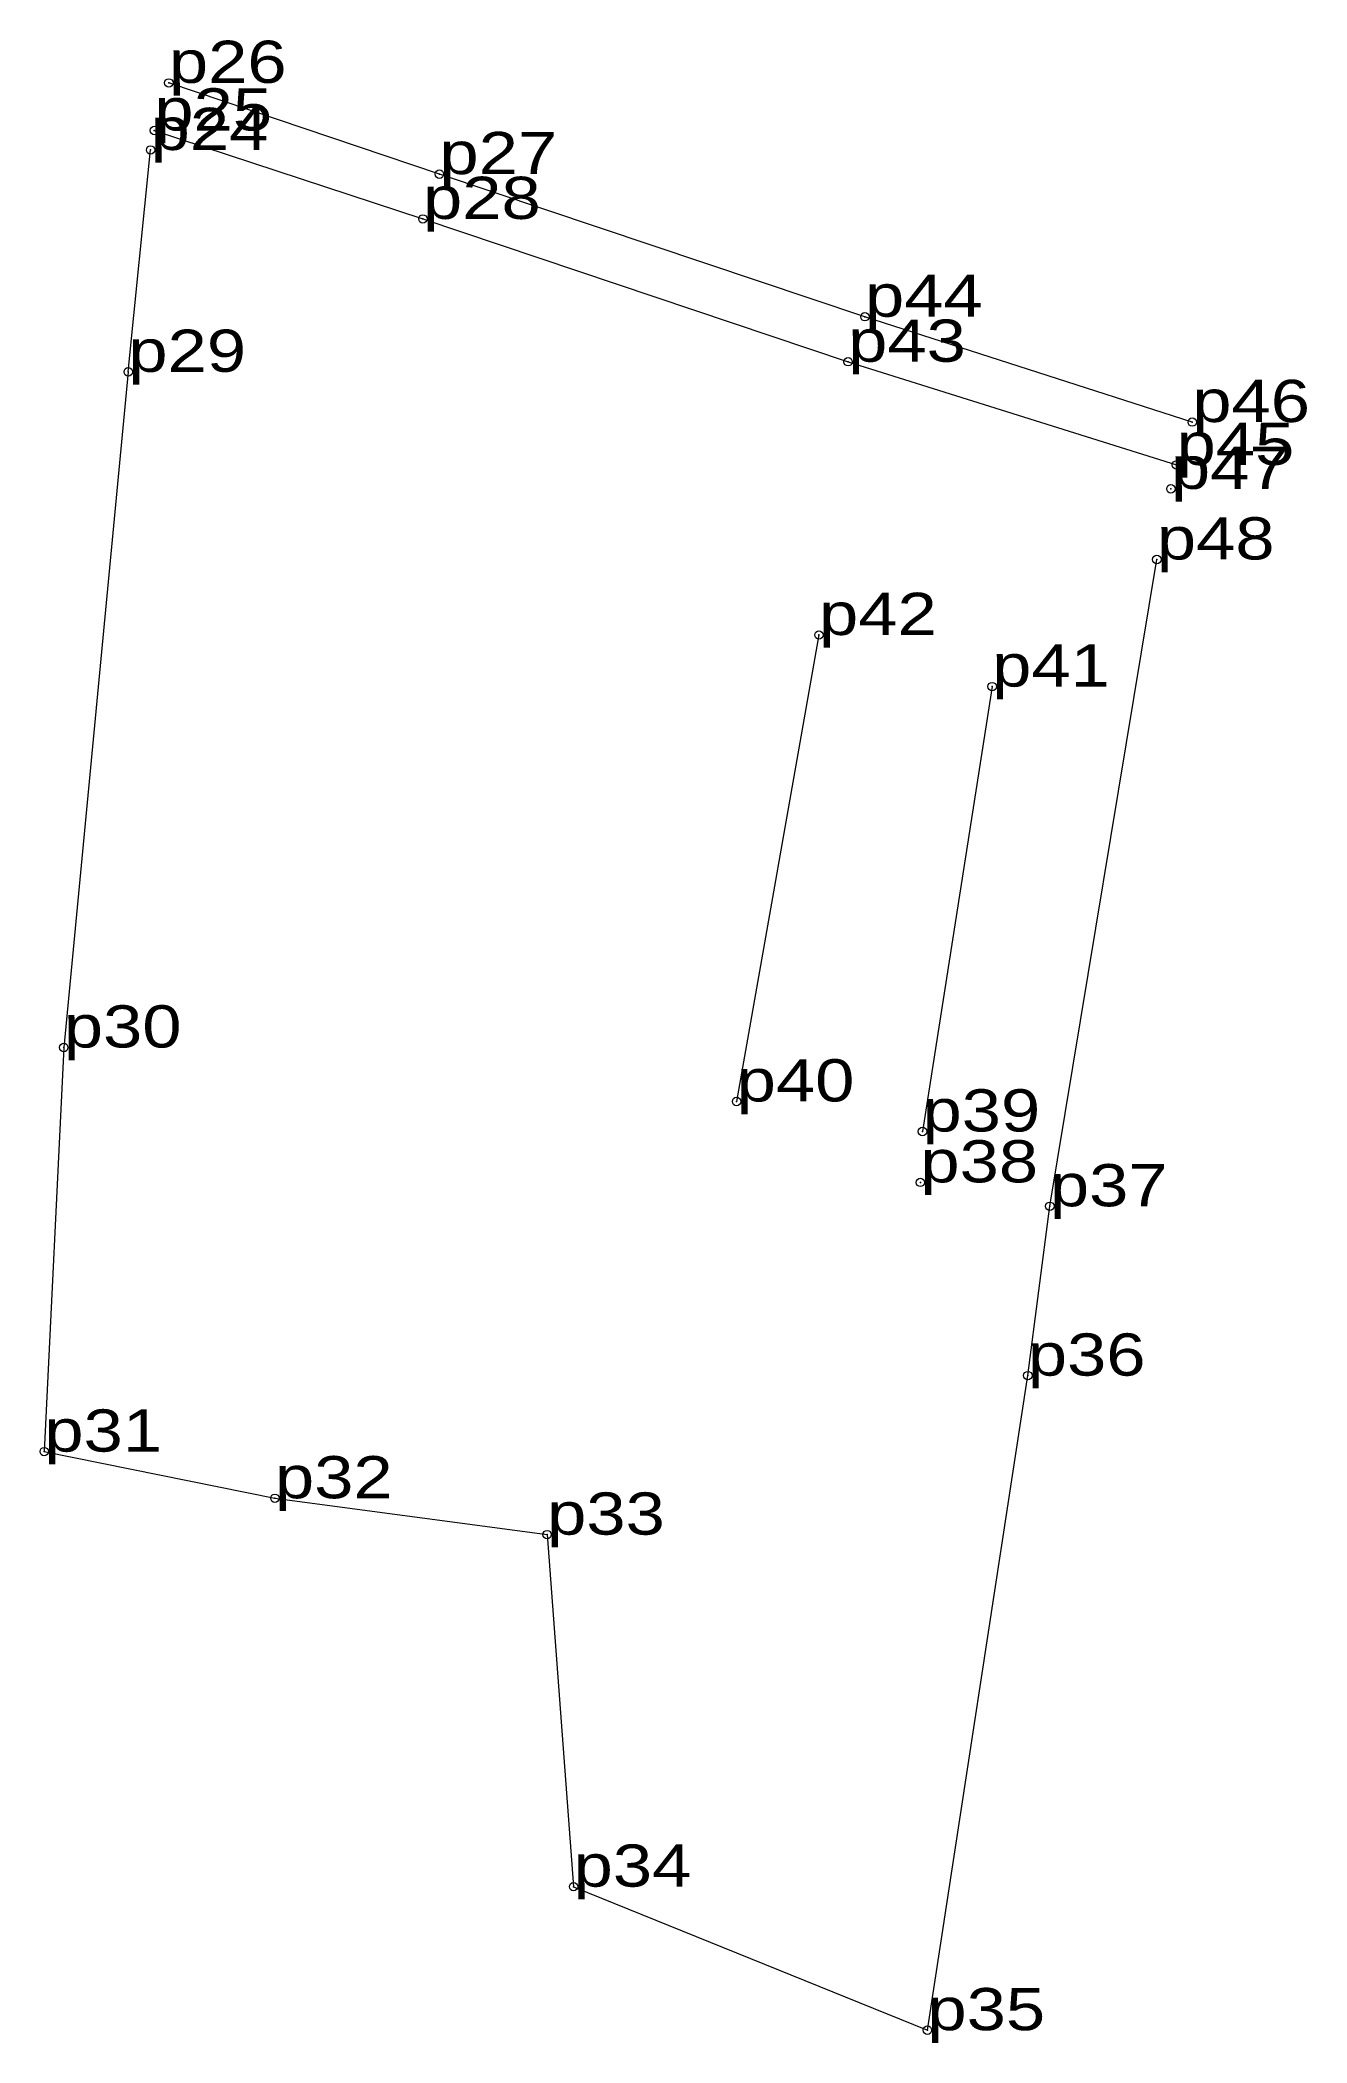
# Model space of a CAD drawing. Header units: metres. Extents: x 549032 to 552141, y 1838070 to 1839668.
# Drawn here: x 549032.2 to 549086.2, y 1838358.7 to 1838444.1 of the extents above; entities that cross this region are included whole.
import ezdxf

# ---------------------------------------------------------------- set-up
doc = ezdxf.new("R2010")
doc.units = ezdxf.units.M
doc.header["$LTSCALE"] = 0.72
doc.header["$PDMODE"] = 32
doc.header["$PDSIZE"] = 0.36
doc.layers.add('10', color=7, linetype='Continuous', lineweight=13)
doc.layers.add('12', color=7, linetype='Continuous', lineweight=13)

msp = doc.modelspace()

# ---------------------------------------------------------------- texts
at = {"layer": '12', "width": 1.25}
for s, p in [('p26', (549037.67, 1838442.26)), ('p25', (549037.05, 1838440.23)), ('p24', (549036.89, 1838439.4)), ('p27', (549049.2, 1838438.37)), ('p28', (549048.5, 1838436.46)), ('p44', (549067.34, 1838432.29)), ('p29', (549035.94, 1838429.94)), ('p43', (549066.62, 1838430.37)), ('p46', (549081.29, 1838427.8)), ('p45', (549080.62, 1838425.97)), ('p47', (549080.38, 1838424.95)), ('p48', (549079.78, 1838421.94)), ('p42', (549065.38, 1838418.72)), ('p41', (549072.76, 1838416.52)), ('p30', (549033.19, 1838401.13)), ('p40', (549061.87, 1838398.83)), ('p39', (549069.79, 1838397.55)), ('p38', (549069.7, 1838395.38)), ('p37', (549075.22, 1838394.36)), ('p36', (549074.28, 1838387.14)), ('p31', (549032.36, 1838383.9)), ('p32', (549042.19, 1838381.91)), ('p33', (549053.79, 1838380.36)), ('p34', (549054.92, 1838365.35)), ('p35', (549070, 1838359.23))]:
    msp.add_text(s, height=1.8, dxfattribs=at).set_placement(p)

# ---------------------------------------------------------------- linework, layer by layer
at = {"layer": '10'}
for p, q in [((549035.94, 1838429.94), (549036.89, 1838439.4)), ((549065.38, 1838418.72), (549061.87, 1838398.83)), ((549072.76, 1838416.52), (549069.79, 1838397.55))]:
    msp.add_line(p, q, dxfattribs=at)
for points in [[(549081.29, 1838427.8), (549067.34, 1838432.29), (549049.2, 1838438.37), (549037.67, 1838442.26)], [(549037.05, 1838440.23), (549048.5, 1838436.46), (549066.62, 1838430.37), (549080.62, 1838425.97)], [(549035.94, 1838429.94), (549033.19, 1838401.13), (549032.36, 1838383.9), (549042.19, 1838381.91), (549053.79, 1838380.36), (549054.92, 1838365.35), (549070, 1838359.23), (549074.28, 1838387.14), (549075.22, 1838394.36), (549079.78, 1838421.94)]]:
    msp.add_lwpolyline(points, dxfattribs=at)
at = {"layer": '12'}
for p in [(549037.67, 1838442.26), (549037.05, 1838440.23), (549036.89, 1838439.4), (549049.2, 1838438.37), (549048.5, 1838436.46), (549067.34, 1838432.29), (549035.94, 1838429.94), (549066.62, 1838430.37), (549081.29, 1838427.8), (549080.62, 1838425.97), (549080.38, 1838424.95), (549079.78, 1838421.94), (549065.38, 1838418.72), (549072.76, 1838416.52), (549033.19, 1838401.13), (549061.87, 1838398.83), (549069.79, 1838397.55), (549069.7, 1838395.38), (549075.22, 1838394.36), (549074.28, 1838387.14), (549032.36, 1838383.9), (549042.19, 1838381.91), (549053.79, 1838380.36), (549054.92, 1838365.35), (549070, 1838359.23)]:
    msp.add_point(p, dxfattribs=at)

msp.set_redraw_order([(e.dxf.handle, doc.entitydb.next_handle()) for e in msp.query("TEXT MTEXT ATTDEF DIMENSION ARC_DIMENSION")])  # texts and dimensions are drawn at this point

doc.saveas('drawing.dxf')
